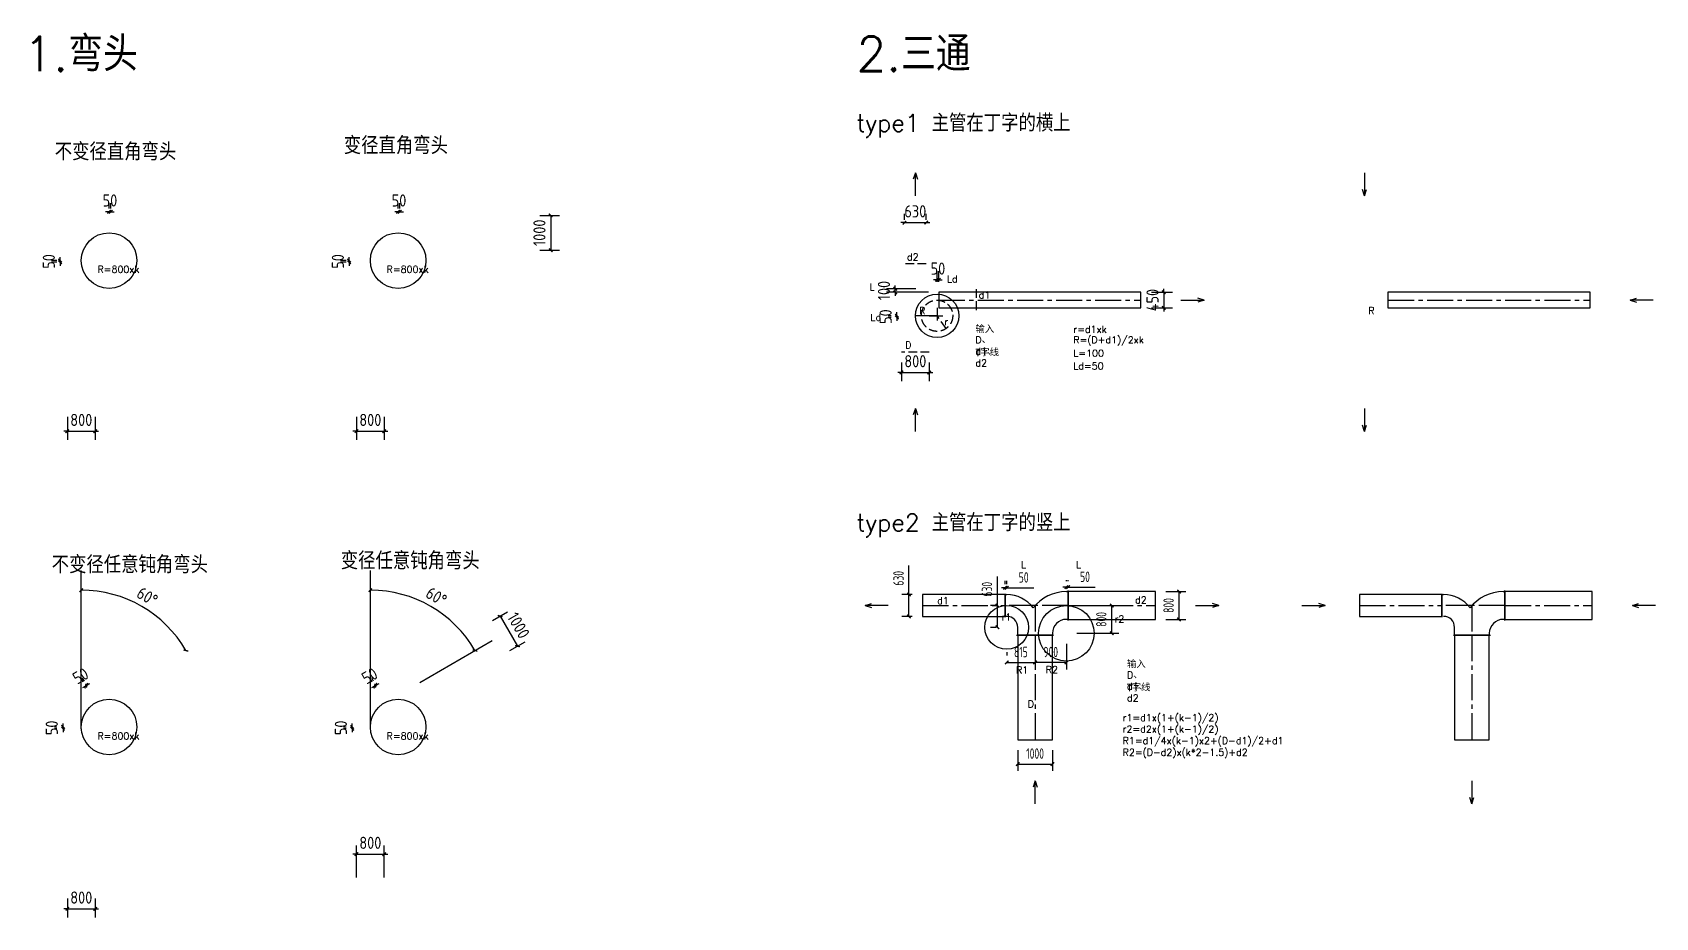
# Model space of a CAD drawing. Extents: x -51468 to 183161, y -105151 to 82504.
# Drawn here: x -51468 to -4768, y -105151 to -79672 of the extents above; entities that cross this region are included whole.
import ezdxf

# ---------------------------------------------------------------- set-up
doc = ezdxf.new("R2010")
doc.units = 0
doc.header["$LTSCALE"] = 1000
doc.header["$MEASUREMENT"] = 0
doc.linetypes.add('CENTER2', pattern=[1.125, 0.75, -0.125, 0.125, -0.125])
doc.linetypes.add('DASH', pattern=[0.35, 0.25, -0.1])
doc.layers.get('0').update_dxf_attribs({"linetype": 'CONTINUOUS'})
doc.layers.get('Defpoints').update_dxf_attribs({"linetype": 'CONTINUOUS'})
for name, color, linetype in [('DUCT-加压送风中心线', 5, 'CENTER2'), ('DUCT-加压送风法兰', 2, 'CONTINUOUS'), ('DUCT-加压送风管', 1, 'CONTINUOUS'), ('DUCT-加压送风管端线', 2, 'CONTINUOUS')]:
    doc.layers.add(name, color=color, linetype=linetype)
doc.styles.add('_DUCT_DIM', font='simplex.shx', dxfattribs={"width": 0.8, "bigfont": 'hztxt.shx'})
doc.styles.get("Standard").update_dxf_attribs({"font": 'GBENOR', "bigfont": 'GBCBIG'})
doc.styles.add('TH-STYLE3', font='tssdeng.shx', dxfattribs={"width": 0.7, "bigfont": 'tssdchn.shx'})
doc.dimstyles.get("Standard").update_dxf_attribs({"dimscale": 100, "dimtxt": 3.5, "dimasz": 1, "dimexe": 2.5, "dimexo": 3, "dimgap": 1.5, "dimtad": 1, "dimdec": 0, "dimzin": 0, "dimdsep": 46, "dimtxsty": 'Standard', "dimblk": 'ARCHTICK', "dimcen": 0.09, "dimadec": 0, "dimazin": 0, "dimtfac": 1, "dimtdec": 0, "dimtix": 1, "dimtmove": 2, "dimatfit": 3, "dimfxl": 1, "dimtolj": 1, "dimtzin": 0, "dimarcsym": 0})
doc.dimstyles.new('TH-DIM100', dxfattribs={"dimscale": 100, "dimtxt": 3, "dimasz": 1, "dimexe": 2, "dimexo": 3, "dimgap": 1.5, "dimtad": 1, "dimdec": 3, "dimdsep": 46, "dimtxsty": 'TH-STYLE3', "dimblk": 'ARCHTICK', "dimcen": 0, "dimclrd": 256, "dimclre": 256, "dimclrt": 256, "dimazin": 2, "dimtfac": 1, "dimtdec": 3, "dimtofl": 0, "dimtmove": 0, "dimatfit": 3, "dimfxl": 0.18, "dimtolj": 1, "dimtzin": 0, "dimlwd": -1, "dimlwe": -1, "dimarcsym": 0})

msp = doc.modelspace()

# ---------------------------------------------------------------- texts
at = {"attachment_point": 1, "style": '_DUCT_DIM'}
for s, width, insert, char_height in [('{\\W1;1.弯头}', 5857.84578, (-51724.7369, -79790.668), 1000), ('{\\W1;2.三通}', 5857.84578, (-27760.6789, -79790.668), 1000), ('{\\W1;type1 主管在丁字的横上}', 5857.84578, (-27760.6789, -82028.5065), 500), ('{\\W1;变径直角弯头}', 5857.84578, (-42510.7273, -82676.0908), 500), ('{\\W1;不变径直角弯头}', 5857.84578, (-50828.0704, -82855.4705), 500), ('{\\W1;d2}', 200, (-26306.9386, -86036.1462), 200), ('{\\W1;R=800xk}', 200, (-49595.7343, -86395.271), 200), ('{\\W1;R=800xk}', 200, (-41278.3912, -86395.271), 200), ('{\\W1;Ld}', 200, (-25154.6076, -86669.6791), 200), ('{\\W1;L}', 200, (-27382.784, -86898.3781), 200), ('{\\W1;d1}', 200, (-24241.1241, -87133.9684), 200), ('{\\W1;Ld}', 200, (-27356.5374, -87777.2569), 200), ('{\\W1;R}', 200, (-25955.3951, -87582.4332), 200), ('{\\W1;R}', 200, (-13033.0034, -87582.4332), 200), ('{\\W1;r}', 200, (-25233.1217, -87896.6505), 200), ('{\\W1;输入}', 920.491139, (-24335.3783, -88120.2818), 200), ('{\\W1;r=d1xk}', 200, (-21520.6961, -88120.2818), 200), ('{\\W1;D}', 200, (-26355.9431, -88570.3123), 200), ('{\\W1;D、d1、d2}', 805.13539, (-24335.3783, -88420.6562), 200), ('{\\W1;R=(D+d1)/2xk}', 200, (-21520.6961, -88420.6562), 200), ('{\\W1;T字线}', 805.13539, (-24335.3783, -88789.8109), 200), ('{\\W1;L=100}', 200, (-21520.6961, -88804.7107), 200), ('{\\W1;Ld=50}', 200, (-21520.6961, -89174.9341), 200), ('{\\W1;type2 主管在丁字的竖上}', 5857.84578, (-27760.6789, -93530.8086), 500), ('{\\W1;不变径任意钝角弯头}', 5857.84578, (-50915.3738, -94740.9151), 500), ('{\\W1;变径任意钝角弯头}', 5857.84578, (-42598.0306, -94628.8996), 500), ('{\\W1;L}', 200, (-23023.0719, -94894.9394), 200), ('{\\W1;L}', 200, (-21440.1427, -94894.9394), 200), ('{\\W1;d1}', 200, (-25437.7491, -95928.4766), 200), ('{\\W1;d2}', 200, (-19741.4565, -95907.3739), 200), ('{\\W1;r1}', 200, (-23586.5886, -96397.3612), 200), ('{\\W1;r2}', 200, (-20334.8578, -96459.5515), 200), ('{\\W1;R1}', 200, (-23169.1992, -97922.1327), 200), ('{\\W1;R2}', 364.909236, (-22311.9054, -97917.1217), 200), ('{\\W1;输入}', 920.491139, (-19976.1582, -97764.9386), 200), ('{\\W1;D、d1、d2}', 805.13539, (-19976.1582, -98065.313), 200), ('{\\W1;T字线}', 805.13539, (-19976.1582, -98434.4678), 200), ('{\\W1;D}', 200, (-22829.9702, -98906.546), 200), ('{\\W1;r1=d1x(1+(k-1)/2)\\Pr2=d2x(1+(k-1)/2)\\PR1=d1/4x(k-1)x2+(D-d1)/2+d1\\PR2=(D-d2)x(k*2-1.5)+d2}', 6114.242116, (-20101.2853, -99294.1722), 200), ('{\\W1;R=800xk}', 200, (-49595.7343, -99821.9526), 200), ('{\\W1;R=800xk}', 200, (-41278.3912, -99821.9526), 200)]:
    msp.add_mtext_dynamic_manual_height_columns(s, width=width, gutter_width=1, heights=[0], dxfattribs=dict(at, insert=insert, char_height=char_height))

# ---------------------------------------------------------------- blocks, each defined once
blk = doc.blocks.new('_ArchTick')
at = {"color": 0, "linetype": 'ByBlock', "const_width": 0.4}
blk.add_lwpolyline([(-0.5, -0.5), (0.5, 0.5)], dxfattribs=at)
blk = doc.blocks.new('*D18')
at = {"color": 0, "lineweight": -2, "transparency": 16777216}
for p, q in [((-50763, -86239), (-50922, -86239)), ((-50763, -86289), (-50922, -86289)), ((-50672, -86239), (-50672, -86139)), ((-50672, -86289), (-50672, -86239)), ((-50672, -86289), (-50672, -86389))]:
    blk.add_line(p, q, dxfattribs=at)
at = {"layer": 'Defpoints', "color": 0, "transparency": 16777216}
for p in [(-50672, -86239), (-50463, -86239, 3000), (-50463, -86289, 3000)]:
    blk.add_point(p, dxfattribs=at)
at = {"color": 0, "lineweight": -2, "transparency": 16777216, "xscale": 100, "yscale": 100, "zscale": 100}
for p, rotation in [((-50672, -86239), 270), ((-50672, -86289), 90)]:
    blk.add_blockref('_ArchTick', p, dxfattribs=dict(at, rotation=rotation))
at = {"color": 0, "transparency": 16777216, "insert": (-50997, -86264), "char_height": 350, "attachment_point": 5, "rotation": 90}
blk.add_mtext('\\A1;50', dxfattribs=at)
blk = doc.blocks.new('*D19')
at = {"color": 0, "lineweight": -2, "transparency": 16777216}
for p, q in [((-49263, -84834), (-49363, -84834)), ((-49263, -84739), (-49263, -84584)), ((-49263, -84834), (-49213, -84834)), ((-49213, -84739), (-49213, -84584)), ((-49213, -84834), (-49113, -84834))]:
    blk.add_line(p, q, dxfattribs=at)
at = {"layer": 'Defpoints', "color": 0, "transparency": 16777216}
for p in [(-49213, -84834), (-49263, -85039, 3000), (-49213, -85039, 3000)]:
    blk.add_point(p, dxfattribs=at)
at = {"color": 0, "lineweight": -2, "transparency": 16777216, "xscale": 100, "yscale": 100, "zscale": 100}
blk.add_blockref('_ArchTick', (-49263, -84834), dxfattribs=at)
at = {"color": 0, "lineweight": -2, "transparency": 16777216, "xscale": 100, "yscale": 100, "zscale": 100, "rotation": 180}
blk.add_blockref('_ArchTick', (-49213, -84834), dxfattribs=at)
at = {"color": 0, "transparency": 16777216, "insert": (-49238, -84509), "char_height": 350, "attachment_point": 5}
blk.add_mtext('\\A1;50', dxfattribs=at)
blk = doc.blocks.new('*D20')
at = {"color": 0, "lineweight": -2, "transparency": 16777216}
for p, q in [((-50463, -90738), (-50463, -91402)), ((-49663, -90738), (-49663, -91402)), ((-50463, -91152), (-50563, -91152)), ((-50463, -91152), (-49663, -91152)), ((-49663, -91152), (-49563, -91152))]:
    blk.add_line(p, q, dxfattribs=at)
at = {"layer": 'Defpoints', "color": 0, "transparency": 16777216}
for p in [(-50463, -90438, 3000), (-49663, -90438, 3000), (-49663, -91152)]:
    blk.add_point(p, dxfattribs=at)
at = {"color": 0, "lineweight": -2, "transparency": 16777216, "xscale": 100, "yscale": 100, "zscale": 100}
blk.add_blockref('_ArchTick', (-50463, -91152), dxfattribs=at)
at = {"color": 0, "lineweight": -2, "transparency": 16777216, "xscale": 100, "yscale": 100, "zscale": 100, "rotation": 180}
blk.add_blockref('_ArchTick', (-49663, -91152), dxfattribs=at)
at = {"color": 0, "transparency": 16777216, "insert": (-50063, -90827), "char_height": 350, "attachment_point": 5}
blk.add_mtext('\\A1;800', dxfattribs=at)
blk = doc.blocks.new('*D21')
at = {"color": 0, "lineweight": -2, "transparency": 16777216}
blk.add_arc((-50063, -99204), 3477, 30, 90, dxfattribs=at)
at = {"layer": 'Defpoints', "color": 0, "transparency": 16777216}
for p in [(-50063, -93913, 3000), (-47828, -96540), (-45700, -96685, 3000), (-49620, -98948, 3000), (-50063, -99716, 3000)]:
    blk.add_point(p, dxfattribs=at)
at = {"color": 0, "lineweight": -2, "transparency": 16777216, "xscale": 100, "yscale": 100, "zscale": 100}
for p, rotation in [((-50063, -95727), 180), ((-47052, -97465), 299.9999999999998)]:
    blk.add_blockref('_ArchTick', p, dxfattribs=dict(at, rotation=rotation))
at = {"color": 0, "transparency": 16777216, "insert": (-48162, -95911), "char_height": 350, "attachment_point": 5, "rotation": 330}
blk.add_mtext('\\A1;60°', dxfattribs=at)
blk = doc.blocks.new('*D22')
at = {"color": 0, "lineweight": -2, "transparency": 16777216}
for p, q in [((-50013, -98367), (-50068, -98273)), ((-49943, -98489), (-50030, -98539)), ((-49970, -98342), (-50024, -98247)), ((-49943, -98489), (-49899, -98464)), ((-49899, -98464), (-49813, -98414))]:
    blk.add_line(p, q, dxfattribs=at)
at = {"layer": 'Defpoints', "color": 0, "transparency": 16777216}
for p in [(-49899, -98464), (-49863, -98627, 3000), (-49820, -98602, 3000)]:
    blk.add_point(p, dxfattribs=at)
at = {"color": 0, "lineweight": -2, "transparency": 16777216, "xscale": 100, "yscale": 100, "zscale": 100}
for p, rotation in [((-49943, -98489), 30.00000000004378), ((-49899, -98464), 210.0000000000438)]:
    blk.add_blockref('_ArchTick', p, dxfattribs=dict(at, rotation=rotation))
at = {"color": 0, "transparency": 16777216, "insert": (-50084, -98195), "char_height": 350, "attachment_point": 5, "rotation": 30}
blk.add_mtext('\\A1;50', dxfattribs=at)
blk = doc.blocks.new('*D23')
at = {"color": 0, "lineweight": -2, "transparency": 16777216}
for p, q in [((-50763, -99666), (-50837, -99666)), ((-50763, -99716), (-50837, -99716)), ((-50587, -99666), (-50587, -99566)), ((-50587, -99716), (-50587, -99666)), ((-50587, -99716), (-50587, -99816))]:
    blk.add_line(p, q, dxfattribs=at)
at = {"layer": 'Defpoints', "color": 0, "transparency": 16777216}
for p in [(-50587, -99666), (-50463, -99666, 3000), (-50463, -99716, 3000)]:
    blk.add_point(p, dxfattribs=at)
at = {"color": 0, "lineweight": -2, "transparency": 16777216, "xscale": 100, "yscale": 100, "zscale": 100}
for p, rotation in [((-50587, -99666), 270), ((-50587, -99716), 90)]:
    blk.add_blockref('_ArchTick', p, dxfattribs=dict(at, rotation=rotation))
at = {"color": 0, "transparency": 16777216, "insert": (-50912, -99691), "char_height": 350, "attachment_point": 5, "rotation": 90}
blk.add_mtext('\\A1;50', dxfattribs=at)
blk = doc.blocks.new('*D24')
at = {"color": 0, "lineweight": -2, "transparency": 16777216}
for p, q in [((-42446, -86239), (-42605, -86239)), ((-42446, -86289), (-42605, -86289)), ((-42355, -86239), (-42355, -86139)), ((-42355, -86289), (-42355, -86239)), ((-42355, -86289), (-42355, -86389))]:
    blk.add_line(p, q, dxfattribs=at)
at = {"layer": 'Defpoints', "color": 0, "transparency": 16777216}
for p in [(-42355, -86239), (-42146, -86239, 3000), (-42146, -86289, 3000)]:
    blk.add_point(p, dxfattribs=at)
at = {"color": 0, "lineweight": -2, "transparency": 16777216, "xscale": 100, "yscale": 100, "zscale": 100}
for p, rotation in [((-42355, -86239), 270), ((-42355, -86289), 90)]:
    blk.add_blockref('_ArchTick', p, dxfattribs=dict(at, rotation=rotation))
at = {"color": 0, "transparency": 16777216, "insert": (-42680, -86264), "char_height": 350, "attachment_point": 5, "rotation": 90}
blk.add_mtext('\\A1;50', dxfattribs=at)
blk = doc.blocks.new('*D25')
at = {"color": 0, "lineweight": -2, "transparency": 16777216}
for p, q in [((-40946, -84834), (-41046, -84834)), ((-40946, -84739), (-40946, -84584)), ((-40946, -84834), (-40896, -84834)), ((-40896, -84739), (-40896, -84584)), ((-40896, -84834), (-40796, -84834))]:
    blk.add_line(p, q, dxfattribs=at)
at = {"layer": 'Defpoints', "color": 0, "transparency": 16777216}
for p in [(-40896, -84834), (-40946, -85039, 3000), (-40896, -85039, 3000)]:
    blk.add_point(p, dxfattribs=at)
at = {"color": 0, "lineweight": -2, "transparency": 16777216, "xscale": 100, "yscale": 100, "zscale": 100}
blk.add_blockref('_ArchTick', (-40946, -84834), dxfattribs=at)
at = {"color": 0, "lineweight": -2, "transparency": 16777216, "xscale": 100, "yscale": 100, "zscale": 100, "rotation": 180}
blk.add_blockref('_ArchTick', (-40896, -84834), dxfattribs=at)
at = {"color": 0, "transparency": 16777216, "insert": (-40921, -84509), "char_height": 350, "attachment_point": 5}
blk.add_mtext('\\A1;50', dxfattribs=at)
blk = doc.blocks.new('*D26')
at = {"color": 0, "lineweight": -2, "transparency": 16777216}
for p, q in [((-42146, -90738), (-42146, -91402)), ((-41346, -90738), (-41346, -91402)), ((-42146, -91152), (-42246, -91152)), ((-42146, -91152), (-41346, -91152)), ((-41346, -91152), (-41246, -91152))]:
    blk.add_line(p, q, dxfattribs=at)
at = {"layer": 'Defpoints', "color": 0, "transparency": 16777216}
for p in [(-42146, -90438, 3000), (-41346, -90438, 3000), (-41346, -91152)]:
    blk.add_point(p, dxfattribs=at)
at = {"color": 0, "lineweight": -2, "transparency": 16777216, "xscale": 100, "yscale": 100, "zscale": 100}
blk.add_blockref('_ArchTick', (-42146, -91152), dxfattribs=at)
at = {"color": 0, "lineweight": -2, "transparency": 16777216, "xscale": 100, "yscale": 100, "zscale": 100, "rotation": 180}
blk.add_blockref('_ArchTick', (-41346, -91152), dxfattribs=at)
at = {"color": 0, "transparency": 16777216, "insert": (-41746, -90827), "char_height": 350, "attachment_point": 5}
blk.add_mtext('\\A1;800', dxfattribs=at)
blk = doc.blocks.new('*D27')
at = {"color": 0, "lineweight": -2, "transparency": 16777216}
for p, q in [((-36865, -84939), (-36306, -84939)), ((-36556, -84939), (-36556, -85939)), ((-36865, -85939), (-36306, -85939))]:
    blk.add_line(p, q, dxfattribs=at)
at = {"layer": 'Defpoints', "color": 0, "transparency": 16777216}
for p in [(-37165, -84939, 3000), (-37165, -85939, 3000), (-36556, -85939)]:
    blk.add_point(p, dxfattribs=at)
at = {"color": 0, "lineweight": -2, "transparency": 16777216, "xscale": 100, "yscale": 100, "zscale": 100}
for p, rotation in [((-36556, -84939), 90), ((-36556, -85939), 270)]:
    blk.add_blockref('_ArchTick', p, dxfattribs=dict(at, rotation=rotation))
at = {"color": 0, "transparency": 16777216, "insert": (-36881, -85439), "char_height": 350, "attachment_point": 5, "rotation": 90}
blk.add_mtext('\\A1;1000', dxfattribs=at)
blk = doc.blocks.new('*D28')
at = {"color": 0, "lineweight": -2, "transparency": 16777216}
blk.add_arc((-41746, -99204), 3477, 30, 90, dxfattribs=at)
at = {"layer": 'Defpoints', "color": 0, "transparency": 16777216}
for p in [(-41746, -93913, 3000), (-39511, -96540), (-37382, -96685, 3000), (-41303, -98948, 3000), (-41746, -99716, 3000)]:
    blk.add_point(p, dxfattribs=at)
at = {"color": 0, "lineweight": -2, "transparency": 16777216, "xscale": 100, "yscale": 100, "zscale": 100}
for p, rotation in [((-41746, -95727), 180), ((-38735, -97465), 299.9999999999999)]:
    blk.add_blockref('_ArchTick', p, dxfattribs=dict(at, rotation=rotation))
at = {"color": 0, "transparency": 16777216, "insert": (-39845, -95911), "char_height": 350, "attachment_point": 5, "rotation": 330}
blk.add_mtext('\\A1;60°', dxfattribs=at)
blk = doc.blocks.new('*D29')
at = {"color": 0, "lineweight": -2, "transparency": 16777216}
for p, q in [((-41696, -98367), (-41751, -98273)), ((-41626, -98489), (-41712, -98539)), ((-41653, -98342), (-41707, -98247)), ((-41626, -98489), (-41582, -98464)), ((-41582, -98464), (-41496, -98414))]:
    blk.add_line(p, q, dxfattribs=at)
at = {"layer": 'Defpoints', "color": 0, "transparency": 16777216}
for p in [(-41582, -98464), (-41546, -98627, 3000), (-41503, -98602, 3000)]:
    blk.add_point(p, dxfattribs=at)
at = {"color": 0, "lineweight": -2, "transparency": 16777216, "xscale": 100, "yscale": 100, "zscale": 100}
for p, rotation in [((-41626, -98489), 30.000000000015), ((-41582, -98464), 210.000000000015)]:
    blk.add_blockref('_ArchTick', p, dxfattribs=dict(at, rotation=rotation))
at = {"color": 0, "transparency": 16777216, "insert": (-41766, -98195), "char_height": 350, "attachment_point": 5, "rotation": 30}
blk.add_mtext('\\A1;50', dxfattribs=at)
blk = doc.blocks.new('*D30')
at = {"color": 0, "lineweight": -2, "transparency": 16777216}
for p, q in [((-42446, -99666), (-42519, -99666)), ((-42446, -99716), (-42519, -99716)), ((-42269, -99666), (-42269, -99566)), ((-42269, -99716), (-42269, -99666)), ((-42269, -99716), (-42269, -99816))]:
    blk.add_line(p, q, dxfattribs=at)
at = {"layer": 'Defpoints', "color": 0, "transparency": 16777216}
for p in [(-42269, -99666), (-42146, -99666, 3000), (-42146, -99716, 3000)]:
    blk.add_point(p, dxfattribs=at)
at = {"color": 0, "lineweight": -2, "transparency": 16777216, "xscale": 100, "yscale": 100, "zscale": 100}
for p, rotation in [((-42269, -99666), 270), ((-42269, -99716), 90)]:
    blk.add_blockref('_ArchTick', p, dxfattribs=dict(at, rotation=rotation))
at = {"color": 0, "transparency": 16777216, "insert": (-42594, -99691), "char_height": 350, "attachment_point": 5, "rotation": 90}
blk.add_mtext('\\A1;50', dxfattribs=at)
blk = doc.blocks.new('*D31')
at = {"color": 0, "lineweight": -2, "transparency": 16777216}
for p, q in [((-42146, -103998), (-42146, -103075)), ((-41346, -103998), (-41346, -103075)), ((-42146, -103325), (-42246, -103325)), ((-42146, -103325), (-41346, -103325)), ((-41346, -103325), (-41246, -103325))]:
    blk.add_line(p, q, dxfattribs=at)
at = {"layer": 'Defpoints', "color": 0, "transparency": 16777216}
for p in [(-41346, -103325), (-42146, -104298, 3000), (-41346, -104298, 3000)]:
    blk.add_point(p, dxfattribs=at)
at = {"color": 0, "lineweight": -2, "transparency": 16777216, "xscale": 100, "yscale": 100, "zscale": 100}
blk.add_blockref('_ArchTick', (-42146, -103325), dxfattribs=at)
at = {"color": 0, "lineweight": -2, "transparency": 16777216, "xscale": 100, "yscale": 100, "zscale": 100, "rotation": 180}
blk.add_blockref('_ArchTick', (-41346, -103325), dxfattribs=at)
at = {"color": 0, "transparency": 16777216, "insert": (-41746, -103000), "char_height": 350, "attachment_point": 5}
blk.add_mtext('\\A1;800', dxfattribs=at)
blk = doc.blocks.new('*D32')
at = {"color": 0, "lineweight": -2, "transparency": 16777216}
for p, q in [((-38231, -96598), (-37796, -96347)), ((-38012, -96472), (-37512, -97338)), ((-37731, -97464), (-37296, -97213))]:
    blk.add_line(p, q, dxfattribs=at)
at = {"layer": 'Defpoints', "color": 0, "transparency": 16777216}
for p in [(-38490, -96748, 3000), (-37512, -97338), (-37990, -97614, 3000)]:
    blk.add_point(p, dxfattribs=at)
at = {"color": 0, "lineweight": -2, "transparency": 16777216, "xscale": 100, "yscale": 100, "zscale": 100}
for p, rotation in [((-38012, -96472), 119.9999999999999), ((-37512, -97338), 299.9999999999998)]:
    blk.add_blockref('_ArchTick', p, dxfattribs=dict(at, rotation=rotation))
at = {"color": 0, "transparency": 16777216, "insert": (-37481, -96742), "char_height": 350, "attachment_point": 5, "rotation": 300}
blk.add_mtext('\\A1;1000', dxfattribs=at)
blk = doc.blocks.new('*D33')
at = {"color": 0, "lineweight": -2, "transparency": 16777216}
for p, q in [((-50463, -104598), (-50463, -105151)), ((-49663, -104598), (-49663, -105151)), ((-50463, -104901), (-50563, -104901)), ((-50463, -104901), (-49663, -104901)), ((-49663, -104901), (-49563, -104901))]:
    blk.add_line(p, q, dxfattribs=at)
at = {"layer": 'Defpoints', "color": 0, "transparency": 16777216}
for p in [(-50463, -104298, 3000), (-49663, -104298, 3000), (-49663, -104901)]:
    blk.add_point(p, dxfattribs=at)
at = {"color": 0, "lineweight": -2, "transparency": 16777216, "xscale": 100, "yscale": 100, "zscale": 100}
blk.add_blockref('_ArchTick', (-50463, -104901), dxfattribs=at)
at = {"color": 0, "lineweight": -2, "transparency": 16777216, "xscale": 100, "yscale": 100, "zscale": 100, "rotation": 180}
blk.add_blockref('_ArchTick', (-49663, -104901), dxfattribs=at)
at = {"color": 0, "transparency": 16777216, "insert": (-50063, -104576), "char_height": 350, "attachment_point": 5}
blk.add_mtext('\\A1;800', dxfattribs=at)
blk = doc.blocks.new('*D8')
at = {"color": 0, "lineweight": -2, "transparency": 16777216}
for p, q in [((-26595, -87827), (-26595, -87727)), ((-26765, -87827), (-26845, -87827)), ((-26765, -87878), (-26845, -87878)), ((-26595, -87878), (-26595, -87827)), ((-26595, -87878), (-26595, -87978))]:
    blk.add_line(p, q, dxfattribs=at)
at = {"layer": 'Defpoints', "color": 0, "transparency": 16777216}
for p in [(-26595, -87827), (-26465, -87827, 3000), (-26465, -87878, 3000)]:
    blk.add_point(p, dxfattribs=at)
at = {"color": 0, "lineweight": -2, "transparency": 16777216, "xscale": 100, "yscale": 100, "zscale": 100}
for p, rotation in [((-26595, -87827), 270), ((-26595, -87878), 90)]:
    blk.add_blockref('_ArchTick', p, dxfattribs=dict(at, rotation=rotation))
at = {"color": 0, "transparency": 16777216, "insert": (-26920, -87853), "char_height": 350, "attachment_point": 5, "rotation": 90}
blk.add_mtext('\\A1;50', dxfattribs=at)
blk = doc.blocks.new('*D9')
at = {"color": 0, "lineweight": -2, "transparency": 16777216}
for p, q in [((-26380, -85069), (-26380, -84897)), ((-25750, -85069), (-25750, -84897)), ((-26380, -85147), (-26480, -85147)), ((-26380, -85147), (-25750, -85147)), ((-25750, -85147), (-25650, -85147))]:
    blk.add_line(p, q, dxfattribs=at)
at = {"layer": 'Defpoints', "color": 0, "transparency": 16777216}
for p in [(-26380, -85369, 3000), (-25750, -85147), (-25750, -85369, 3000)]:
    blk.add_point(p, dxfattribs=at)
at = {"color": 0, "lineweight": -2, "transparency": 16777216, "xscale": 100, "yscale": 100, "zscale": 100}
blk.add_blockref('_ArchTick', (-26380, -85147), dxfattribs=at)
at = {"color": 0, "lineweight": -2, "transparency": 16777216, "xscale": 100, "yscale": 100, "zscale": 100, "rotation": 180}
blk.add_blockref('_ArchTick', (-25750, -85147), dxfattribs=at)
at = {"color": 0, "transparency": 16777216, "insert": (-26065, -84822), "char_height": 350, "attachment_point": 5}
blk.add_mtext('\\A1;630', dxfattribs=at)
blk = doc.blocks.new('*D10')
at = {"color": 0, "lineweight": -2, "transparency": 16777216}
for p, q in [((-19275, -87152), (-18665, -87152)), ((-18915, -87152), (-18915, -87052)), ((-18915, -87152), (-18915, -87602)), ((-19275, -87602), (-18665, -87602)), ((-18915, -87602), (-18915, -87702))]:
    blk.add_line(p, q, dxfattribs=at)
at = {"layer": 'Defpoints', "color": 0, "transparency": 16777216}
for p in [(-19575, -87152, 3000), (-19575, -87602, 3000), (-18915, -87602)]:
    blk.add_point(p, dxfattribs=at)
at = {"color": 0, "lineweight": -2, "transparency": 16777216, "xscale": 100, "yscale": 100, "zscale": 100}
for p, rotation in [((-18915, -87152), 270), ((-18915, -87602), 90)]:
    blk.add_blockref('_ArchTick', p, dxfattribs=dict(at, rotation=rotation))
at = {"color": 0, "transparency": 16777216, "insert": (-19240, -87377), "char_height": 350, "attachment_point": 5, "rotation": 90}
blk.add_mtext('\\A1;450', dxfattribs=at)
blk = doc.blocks.new('*D11')
at = {"color": 0, "lineweight": -2, "transparency": 16777216}
for p, q in [((-26465, -89171), (-26465, -89712)), ((-25665, -89171), (-25665, -89712)), ((-26465, -89462), (-26565, -89462)), ((-26465, -89462), (-25665, -89462)), ((-25665, -89462), (-25565, -89462))]:
    blk.add_line(p, q, dxfattribs=at)
at = {"layer": 'Defpoints', "color": 0, "transparency": 16777216}
for p in [(-26465, -88871, 3000), (-25665, -88871, 3000), (-25665, -89462)]:
    blk.add_point(p, dxfattribs=at)
at = {"color": 0, "lineweight": -2, "transparency": 16777216, "xscale": 100, "yscale": 100, "zscale": 100}
blk.add_blockref('_ArchTick', (-26465, -89462), dxfattribs=at)
at = {"color": 0, "lineweight": -2, "transparency": 16777216, "xscale": 100, "yscale": 100, "zscale": 100, "rotation": 180}
blk.add_blockref('_ArchTick', (-25665, -89462), dxfattribs=at)
at = {"color": 0, "transparency": 16777216, "insert": (-26065, -89137), "char_height": 350, "attachment_point": 5}
blk.add_mtext('\\A1;800', dxfattribs=at)
blk = doc.blocks.new('*D12')
at = {"color": 0, "lineweight": -2, "transparency": 16777216}
for p, q in [((-26050, -87052), (-26893, -87052)), ((-25690, -87152), (-26893, -87152)), ((-26643, -87052), (-26643, -86952)), ((-26643, -87152), (-26643, -87052)), ((-26643, -87152), (-26643, -87252))]:
    blk.add_line(p, q, dxfattribs=at)
at = {"layer": 'Defpoints', "color": 0, "transparency": 16777216}
for p in [(-26643, -87052), (-25750, -87052, 3000), (-25390, -87152, 3000)]:
    blk.add_point(p, dxfattribs=at)
at = {"color": 0, "lineweight": -2, "transparency": 16777216, "xscale": 100, "yscale": 100, "zscale": 100}
for p, rotation in [((-26643, -87052), 270), ((-26643, -87152), 90)]:
    blk.add_blockref('_ArchTick', p, dxfattribs=dict(at, rotation=rotation))
at = {"color": 0, "transparency": 16777216, "insert": (-26968, -87102), "char_height": 350, "attachment_point": 5, "rotation": 90}
blk.add_mtext('\\A1;100', dxfattribs=at)
blk = doc.blocks.new('*D13')
at = {"color": 0, "lineweight": -2, "transparency": 16777216}
for p, q in [((-25440, -86794), (-25540, -86794)), ((-25440, -86852), (-25440, -86544)), ((-25440, -86794), (-25390, -86794)), ((-25390, -86852), (-25390, -86544)), ((-25390, -86794), (-25290, -86794))]:
    blk.add_line(p, q, dxfattribs=at)
at = {"layer": 'Defpoints', "color": 0, "transparency": 16777216}
for p in [(-25390, -86794), (-25440, -87152, 3000), (-25390, -87152, 3000)]:
    blk.add_point(p, dxfattribs=at)
at = {"color": 0, "lineweight": -2, "transparency": 16777216, "xscale": 100, "yscale": 100, "zscale": 100}
blk.add_blockref('_ArchTick', (-25440, -86794), dxfattribs=at)
at = {"color": 0, "lineweight": -2, "transparency": 16777216, "xscale": 100, "yscale": 100, "zscale": 100, "rotation": 180}
blk.add_blockref('_ArchTick', (-25390, -86794), dxfattribs=at)
at = {"color": 0, "transparency": 16777216, "insert": (-25415, -86469), "char_height": 350, "attachment_point": 5}
blk.add_mtext('\\A1;50', dxfattribs=at)
blk = doc.blocks.new('*D119')
at = {"transparency": 16777216}
for p, q in [((-18858, -95768), (-18278, -95768)), ((-18478, -96568), (-18478, -95768)), ((-18858, -96568), (-18278, -96568))]:
    blk.add_line(p, q, dxfattribs=at)
at = {"layer": 'Defpoints', "color": 0, "transparency": 16777216}
for p in [(-19158, -95768), (-18478, -95768), (-19158, -96568)]:
    blk.add_point(p, dxfattribs=at)
at = {"transparency": 16777216, "xscale": 100, "yscale": 100, "zscale": 100}
for p, rotation in [((-18478, -95768), 90), ((-18478, -96568), 270)]:
    blk.add_blockref('_ArchTick', p, dxfattribs=dict(at, rotation=rotation))
at = {"transparency": 16777216, "insert": (-18778, -96168), "char_height": 300, "attachment_point": 5, "rotation": 90, "style": 'TH-STYLE3'}
blk.add_mtext('\\A1;800', dxfattribs=at)
blk = doc.blocks.new('*D120')
at = {"transparency": 16777216}
for p, q in [((-26249, -95853), (-26249, -95017)), ((-26158, -95853), (-26449, -95853)), ((-26249, -96483), (-26249, -95853)), ((-26158, -96483), (-26449, -96483))]:
    blk.add_line(p, q, dxfattribs=at)
at = {"layer": 'Defpoints', "color": 0, "transparency": 16777216}
for p in [(-26249, -95853), (-25858, -95853), (-25858, -96483)]:
    blk.add_point(p, dxfattribs=at)
at = {"transparency": 16777216, "xscale": 100, "yscale": 100, "zscale": 100}
for p, rotation in [((-26249, -95853), 90), ((-26249, -96483), 270)]:
    blk.add_blockref('_ArchTick', p, dxfattribs=dict(at, rotation=rotation))
at = {"transparency": 16777216, "insert": (-26549, -95385), "char_height": 300, "attachment_point": 5, "rotation": 90, "style": 'TH-STYLE3'}
blk.add_mtext('\\A1;630', dxfattribs=at)
blk = doc.blocks.new('*D121')
at = {"transparency": 16777216}
for p, q in [((-23120, -100331), (-23120, -100931)), ((-22120, -100331), (-22120, -100931)), ((-23120, -100731), (-22120, -100731))]:
    blk.add_line(p, q, dxfattribs=at)
at = {"layer": 'Defpoints', "color": 0, "transparency": 16777216}
for p in [(-23120, -100031), (-22120, -100031), (-22120, -100731)]:
    blk.add_point(p, dxfattribs=at)
at = {"transparency": 16777216, "xscale": 100, "yscale": 100, "zscale": 100, "rotation": 180}
blk.add_blockref('_ArchTick', (-23120, -100731), dxfattribs=at)
at = {"transparency": 16777216, "xscale": 100, "yscale": 100, "zscale": 100}
blk.add_blockref('_ArchTick', (-22120, -100731), dxfattribs=at)
at = {"transparency": 16777216, "insert": (-22620, -100431), "char_height": 300, "attachment_point": 5, "style": 'TH-STYLE3'}
blk.add_mtext('\\A1;1000', dxfattribs=at)
blk = doc.blocks.new('*D122')
at = {"transparency": 16777216}
for p, q in [((-22620, -97268), (-22620, -98007)), ((-21720, -97268), (-21720, -98007)), ((-21720, -97807), (-22620, -97807))]:
    blk.add_line(p, q, dxfattribs=at)
at = {"layer": 'Defpoints', "color": 0, "transparency": 16777216}
for p in [(-22620, -96968), (-21720, -96968), (-22620, -97807)]:
    blk.add_point(p, dxfattribs=at)
at = {"transparency": 16777216, "xscale": 100, "yscale": 100, "zscale": 100, "rotation": 180}
blk.add_blockref('_ArchTick', (-22620, -97807), dxfattribs=at)
at = {"transparency": 16777216, "xscale": 100, "yscale": 100, "zscale": 100}
blk.add_blockref('_ArchTick', (-21720, -97807), dxfattribs=at)
at = {"transparency": 16777216, "insert": (-22170, -97507), "char_height": 300, "attachment_point": 5, "style": 'TH-STYLE3'}
blk.add_mtext('\\A1;900', dxfattribs=at)
blk = doc.blocks.new('*D123')
at = {"transparency": 16777216}
for p, q in [((-22620, -97098), (-22620, -98007)), ((-23435, -97507), (-23435, -97607)), ((-23435, -97807), (-22620, -97807))]:
    blk.add_line(p, q, dxfattribs=at)
at = {"layer": 'Defpoints', "color": 0, "transparency": 16777216}
for p in [(-22620, -96798), (-23435, -97807), (-22620, -97807)]:
    blk.add_point(p, dxfattribs=at)
at = {"transparency": 16777216, "xscale": 100, "yscale": 100, "zscale": 100, "rotation": 180}
blk.add_blockref('_ArchTick', (-23435, -97807), dxfattribs=at)
at = {"transparency": 16777216, "xscale": 100, "yscale": 100, "zscale": 100}
blk.add_blockref('_ArchTick', (-22620, -97807), dxfattribs=at)
at = {"transparency": 16777216, "insert": (-23028, -97507), "char_height": 300, "attachment_point": 5, "style": 'TH-STYLE3'}
blk.add_mtext('\\A1;815', dxfattribs=at)
blk = doc.blocks.new('*D143')
at = {"transparency": 16777216}
for p, q in [((-23704, -96168), (-23704, -95332)), ((-23735, -96168), (-23904, -96168)), ((-23704, -96798), (-23704, -96168)), ((-23735, -96798), (-23904, -96798))]:
    blk.add_line(p, q, dxfattribs=at)
at = {"layer": 'Defpoints', "color": 0, "transparency": 16777216}
for p in [(-23704, -96168), (-23435, -96168), (-23435, -96798)]:
    blk.add_point(p, dxfattribs=at)
at = {"transparency": 16777216, "xscale": 100, "yscale": 100, "zscale": 100}
for p, rotation in [((-23704, -96168), 90), ((-23704, -96798), 270)]:
    blk.add_blockref('_ArchTick', p, dxfattribs=dict(at, rotation=rotation))
at = {"transparency": 16777216, "insert": (-24004, -95700), "char_height": 300, "attachment_point": 5, "rotation": 90, "style": 'TH-STYLE3'}
blk.add_mtext('\\A1;630', dxfattribs=at)
blk = doc.blocks.new('*D144')
at = {"transparency": 16777216}
for p, q in [((-21420, -96168), (-20214, -96168)), ((-20414, -96968), (-20414, -96168)), ((-21420, -96968), (-20214, -96968))]:
    blk.add_line(p, q, dxfattribs=at)
at = {"layer": 'Defpoints', "color": 0, "transparency": 16777216}
for p in [(-21720, -96168), (-20414, -96168), (-21720, -96968)]:
    blk.add_point(p, dxfattribs=at)
at = {"transparency": 16777216, "xscale": 100, "yscale": 100, "zscale": 100}
for p, rotation in [((-20414, -96168), 90), ((-20414, -96968), 270)]:
    blk.add_blockref('_ArchTick', p, dxfattribs=dict(at, rotation=rotation))
at = {"transparency": 16777216, "insert": (-20714, -96568), "char_height": 300, "attachment_point": 5, "rotation": 90, "style": 'TH-STYLE3'}
blk.add_mtext('\\A1;800', dxfattribs=at)
blk = doc.blocks.new('*D149')
at = {"transparency": 16777216}
for p, q in [((-21720, -95641), (-21820, -95641)), ((-21720, -95468), (-21720, -95441)), ((-21670, -95468), (-21670, -95441)), ((-21670, -95641), (-20895, -95641))]:
    blk.add_line(p, q, dxfattribs=at)
at = {"layer": 'Defpoints', "color": 0, "transparency": 16777216}
for p in [(-21670, -95641), (-21720, -95768), (-21670, -95768)]:
    blk.add_point(p, dxfattribs=at)
at = {"transparency": 16777216, "xscale": 100, "yscale": 100, "zscale": 100}
blk.add_blockref('_ArchTick', (-21720, -95641), dxfattribs=at)
at = {"transparency": 16777216, "xscale": 100, "yscale": 100, "zscale": 100, "rotation": 180}
blk.add_blockref('_ArchTick', (-21670, -95641), dxfattribs=at)
at = {"transparency": 16777216, "insert": (-21183, -95341), "char_height": 300, "attachment_point": 5, "style": 'TH-STYLE3'}
blk.add_mtext('\\A1;50', dxfattribs=at)
blk = doc.blocks.new('*D150')
at = {"transparency": 16777216}
for p, q in [((-23485, -95659), (-23585, -95659)), ((-23485, -95553), (-23485, -95459)), ((-23435, -95553), (-23435, -95459)), ((-23435, -95659), (-22660, -95659))]:
    blk.add_line(p, q, dxfattribs=at)
at = {"layer": 'Defpoints', "color": 0, "transparency": 16777216}
for p in [(-23435, -95659), (-23485, -95853), (-23435, -95853)]:
    blk.add_point(p, dxfattribs=at)
at = {"transparency": 16777216, "xscale": 100, "yscale": 100, "zscale": 100}
blk.add_blockref('_ArchTick', (-23485, -95659), dxfattribs=at)
at = {"transparency": 16777216, "xscale": 100, "yscale": 100, "zscale": 100, "rotation": 180}
blk.add_blockref('_ArchTick', (-23435, -95659), dxfattribs=at)
at = {"transparency": 16777216, "insert": (-22948, -95359), "char_height": 300, "attachment_point": 5, "style": 'TH-STYLE3'}
blk.add_mtext('\\A1;50', dxfattribs=at)

# ---------------------------------------------------------------- dimensions: what is measured, and where the dimension line sits
for base, p1, p2, dimstyle, picture, middle in [((-49213.419, -84833.5851), (-49263.419, -85039.3308, 3000), (-49213.419, -85039.3308, 3000), 'Standard', '*D19', (-49238.419, -84508.5851)), ((-40896.0759, -84833.5851), (-40946.0759, -85039.3308, 3000), (-40896.0759, -85039.3308, 3000), 'Standard', '*D25', (-40921.0759, -84508.5851)), ((-25749.9108, -85147.2213), (-26379.9108, -85369.4648, 3000), (-25749.9108, -85369.4648, 3000), 'Standard', '*D9', (-26064.9108, -84822.2213)), ((-25389.9108, -86793.964), (-25439.9108, -87152.4405, 3000), (-25389.9108, -87152.4405, 3000), 'Standard', '*D13', (-25414.9108, -86468.964)), ((-25664.9108, -89461.6141), (-26464.9108, -88870.983, 3000), (-25664.9108, -88870.983, 3000), 'Standard', '*D11', (-26064.9108, -89136.6141)), ((-49663.419, -91152.3815), (-50463.419, -90438.4678, 3000), (-49663.419, -90438.4678, 3000), 'Standard', '*D20', (-50063.419, -90827.3815)), ((-41346.0759, -91152.3815), (-42146.0759, -90438.4678, 3000), (-41346.0759, -90438.4678, 3000), 'Standard', '*D26', (-41746.0759, -90827.3815)), ((-23435.077, -95659.1139), (-23485.077, -95852.8179), (-23435.077, -95852.8179), 'TH-DIM100', '*D150', (-22947.7693, -95359.1139)), ((-21670.077, -95641.1143), (-21720.077, -95767.8179), (-21670.077, -95767.8179), 'TH-DIM100', '*D149', (-21182.7693, -95341.1143)), ((-22620.077, -97807.1649), (-23435.077, -97807.1649), (-22620.077, -96797.8179), 'TH-DIM100', '*D123', (-23027.577, -97507.1649)), ((-22620.077, -97807.1649), (-21720.077, -96967.8179), (-22620.077, -96967.8179), 'TH-DIM100', '*D122', (-22170.077, -97507.1649)), ((-22120.077, -100730.5228), (-23120.077, -100030.6516), (-22120.077, -100030.6516), 'TH-DIM100', '*D121', (-22620.077, -100430.5228)), ((-41346.0759, -103325.3086), (-42146.0759, -104297.8534, 3000), (-41346.0759, -104297.8534, 3000), 'Standard', '*D31', (-41746.0759, -103000.3086)), ((-49663.419, -104901.0541), (-50463.419, -104297.8534, 3000), (-49663.419, -104297.8534, 3000), 'Standard', '*D33', (-50063.419, -104576.0541))]:
    dim = msp.add_linear_dim(base=base, p1=p1, p2=p2, dimstyle=dimstyle)
    dim.commit()
    dim.dimension.update_dxf_attribs({"geometry": picture, "text_midpoint": middle})
for base, p1, p2, dimstyle, picture, middle in [((-36556.3106, -85939.3308), (-37164.6736, -84939.3308, 3000), (-37164.6736, -85939.3308, 3000), 'Standard', '*D27', (-36881.3106, -85439.3308)), ((-50672.266, -86239.3308), (-50463.419, -86289.3308, 3000), (-50463.419, -86239.3308, 3000), 'Standard', '*D18', (-50997.266, -86264.3308)), ((-42354.9229, -86239.3308), (-42146.0759, -86289.3308, 3000), (-42146.0759, -86239.3308, 3000), 'Standard', '*D24', (-42679.9229, -86264.3308)), ((-26643.135, -87052.2405), (-25389.9108, -87152.4405, 3000), (-25749.9108, -87052.2405, 3000), 'Standard', '*D12', (-26968.135, -87102.3405)), ((-18915.1521, -87602.4405), (-19575.397, -87152.4405, 3000), (-19575.397, -87602.4405, 3000), 'Standard', '*D10', (-19240.1521, -87377.4405)), ((-26594.9788, -87827.4405), (-26464.9108, -87877.6405, 3000), (-26464.9108, -87827.4405, 3000), 'Standard', '*D8', (-26919.9788, -87852.5405)), ((-26249.2603, -95852.8179), (-25858.1783, -96482.8179), (-25858.1783, -95852.8179), 'TH-DIM100', '*D120', (-26549.2603, -95384.7409)), ((-23703.5806, -96167.8179), (-23435.077, -96797.8179), (-23435.077, -96167.8179), 'TH-DIM100', '*D143', (-24003.5806, -95699.7409)), ((-18477.8749, -95767.8179), (-19157.8508, -96567.8179), (-19157.8508, -95767.8179), 'TH-DIM100', '*D119', (-18777.8749, -96167.8179)), ((-20413.8639, -96167.8179), (-21720.077, -96967.8179), (-21720.077, -96167.8179), 'TH-DIM100', '*D144', (-20713.8639, -96567.8179)), ((-50586.6242, -99666.0124), (-50463.419, -99716.2124, 3000), (-50463.419, -99666.0124, 3000), 'Standard', '*D23', (-50911.6242, -99691.1124)), ((-42269.2811, -99666.0124), (-42146.0759, -99716.2124, 3000), (-42146.0759, -99666.0124, 3000), 'Standard', '*D30', (-42594.2811, -99691.1124))]:
    dim = msp.add_linear_dim(base=base, p1=p1, p2=p2, angle=90, dimstyle=dimstyle)
    dim.commit()
    dim.dimension.update_dxf_attribs({"geometry": picture, "text_midpoint": middle})
for base, line1, line2, picture, middle in [((-47828.1636, -96540.2586), ((-50063.419, -99716.0124, 3000), (-50063.419, -93913.4355, 3000)), ((-49619.9445, -98948.0921, 3000), (-45699.6053, -96684.6832, 3000)), '*D21', (-48162.199, -95911.1225)), ((-39510.8205, -96540.2586), ((-41746.0759, -99716.0124, 3000), (-41746.0759, -93913.4355, 3000)), ((-41302.6014, -98948.0921, 3000), (-37382.2622, -96684.6832, 3000)), '*D28', (-39844.8559, -95911.1225))]:
    dim = msp.add_angular_dim_2l(base=base, line1=line1, line2=line2, dimstyle='Standard')
    dim.commit()
    dim.dimension.update_dxf_attribs({"geometry": picture, "text_midpoint": middle})
for p1, p2, distance, picture, middle in [((-38490.4707, -96748.0604, 3000), (-37990.4707, -97614.0858, 3000), 552.2662, '*D32', (-37480.7358, -96742.4399)), ((-49863.419, -98626.7819, 3000), (-49819.9445, -98601.6819, 3000), 159.0281, '*D22', (-50083.6958, -98195.0513)), ((-41546.0759, -98626.7819, 3000), (-41502.6014, -98601.6819, 3000), 159.0281, '*D29', (-41766.3527, -98195.0513))]:
    dim = msp.add_aligned_dim(p1=p1, p2=p2, distance=distance, dimstyle='Standard')
    dim.commit()
    dim.dimension.update_dxf_attribs({"geometry": picture, "text_midpoint": middle})

# ---------------------------------------------------------------- linework, layer by layer
at = {"color": 4}
for p, q in [((-26064.9108, -83709.8483), (-26123.7056, -83891.1362)), ((-26064.9108, -84377.0934), (-26064.9108, -83709.8483)), ((-26064.9108, -83709.8483), (-26006.116, -83891.1362)), ((-13142.5191, -83709.8483), (-13142.5191, -84377.0934)), ((-13142.5191, -84377.0934), (-13201.3139, -84195.8056)), ((-13142.5191, -84377.0934), (-13083.7243, -84195.8056)), ((-17754.6872, -87377.4405), (-17935.9751, -87318.6457)), ((-5499.5406, -87377.4405), (-5318.2528, -87318.6457)), ((-18421.9323, -87377.4405), (-17754.6872, -87377.4405)), ((-17754.6872, -87377.4405), (-17935.9751, -87436.2353)), ((-4832.2955, -87377.4405), (-5499.5406, -87377.4405)), ((-5499.5406, -87377.4405), (-5318.2528, -87436.2353)), ((-26064.9108, -90494.6267), (-26123.7056, -90675.9146)), ((-26064.9108, -91161.8718), (-26064.9108, -90494.6267)), ((-26064.9108, -90494.6267), (-26006.116, -90675.9146)), ((-13142.5191, -90494.6267), (-13142.5191, -91161.8718)), ((-13142.5191, -91161.8718), (-13201.3139, -90980.5839)), ((-13142.5191, -91161.8718), (-13083.7243, -90980.5839)), ((-27512.5509, -96167.8179), (-27331.263, -96109.0231)), ((-26845.3058, -96167.8179), (-27512.5509, -96167.8179)), ((-27512.5509, -96167.8179), (-27331.263, -96226.6127)), ((-18004.3861, -96167.8179), (-17337.141, -96167.8179)), ((-17337.141, -96167.8179), (-17518.4289, -96109.0231)), ((-17337.141, -96167.8179), (-17518.4289, -96226.6127)), ((-14943.2835, -96167.8179), (-14276.0384, -96167.8179)), ((-14276.0384, -96167.8179), (-14457.3262, -96109.0231)), ((-14276.0384, -96167.8179), (-14457.3262, -96226.6127)), ((-5435.1187, -96167.8179), (-5253.8308, -96109.0231)), ((-4767.8736, -96167.8179), (-5435.1187, -96167.8179)), ((-5435.1187, -96167.8179), (-5253.8308, -96226.6127)), ((-22620.077, -101212.3699, -3000), (-22678.8718, -101393.6577, -3000)), ((-22620.077, -101879.615, -3000), (-22620.077, -101212.3699, -3000)), ((-22620.077, -101212.3699, -3000), (-22561.2822, -101393.6577, -3000)), ((-10050.8096, -101212.3699, -3000), (-10050.8096, -101879.615, -3000)), ((-10050.8096, -101879.615, -3000), (-10109.6044, -101698.3271, -3000)), ((-10050.8096, -101879.615, -3000), (-9992.0148, -101698.3271, -3000))]:
    msp.add_line(p, q, dxfattribs=at)
at = {"linetype": 'DASH'}
for p, q in [((-25749.9108, -86333.633, 3000), (-26379.9108, -86333.633, 3000)), ((-24317.1437, -87062.4405, 3000), (-24317.1437, -87692.4405, 3000)), ((-25179.8847, -88194.7094, 3000), (-25439.9108, -87827.4405, 3000)), ((-25664.9108, -88870.983, 3000), (-26464.9108, -88870.983, 3000))]:
    msp.add_line(p, q, dxfattribs=at)
for p, q in [((-25439.9108, -87602.4405, 3000), (-25439.9108, -87965.9783, 3000)), ((-25439.9108, -87827.4405, 3000), (-26059.1345, -87827.4405, 3000)), ((-25664.9108, -87827.4405, 3000), (-25273.3065, -87827.4405, 3000)), ((-50063.419, -99716.0124, 3000), (-50063.419, -95161.9182, 3000)), ((-41746.0759, -99716.0124, 3000), (-41746.0759, -95161.9182, 3000)), ((-40322.2122, -98382.9671, 3000), (-38241.3016, -97179.635, 3000))]:
    msp.add_line(p, q)
for centre, radius in [((-49263.419, -86239.3308, 3000), 800), ((-40946.0759, -86239.3308, 3000), 800), ((-25439.9108, -87827.4405, 3000), 625), ((-23435.077, -96797.8179), 630), ((-21720.077, -96967.8179), 800), ((-49263.419, -99666.0124, 3000), 800), ((-40946.0759, -99666.0124, 3000), 800)]:
    msp.add_circle(centre, radius)
msp.add_circle((-25439.9108, -87827.4405, 3000), 450, dxfattribs=at)
at = {"layer": 'DUCT-加压送风中心线'}
for p, q in [((-25389.7108, -87377.4405), (-19575.397, -87377.4405)), ((-12467.3191, -87377.4405), (-6653.0053, -87377.4405)), ((-25858.1783, -96167.8179), (-23485.277, -96167.8179)), ((-22620.077, -96167.8179), (-23485.077, -96167.8179)), ((-21670.077, -96167.8179), (-22620.077, -96167.8179)), ((-22620.077, -96167.8179), (-22620.077, -97017.8179)), ((-21669.877, -96167.8179), (-19157.8508, -96167.8179)), ((-13288.9109, -96167.8179), (-10916.0096, -96167.8179)), ((-10050.8096, -96167.8179), (-10915.8096, -96167.8179)), ((-9100.8096, -96167.8179), (-10050.8096, -96167.8179)), ((-10050.8096, -96167.8179), (-10050.8096, -97017.8179)), ((-9100.6096, -96167.8179), (-6588.5834, -96167.8179)), ((-22620.077, -97018.0179), (-22620.077, -100030.6516)), ((-10050.8096, -97018.0179), (-10050.8096, -100030.6516))]:
    msp.add_line(p, q, dxfattribs=at)
at = {"layer": 'DUCT-加压送风法兰'}
for p, q in [((-23485.177, -95827.8179), (-23485.177, -96507.8179)), ((-21669.977, -96597.8179), (-21669.977, -95737.8179)), ((-10915.9096, -95827.8179), (-10915.9096, -96507.8179)), ((-9100.7096, -96597.8179), (-9100.7096, -95737.8179)), ((-23150.077, -97017.9179), (-22090.077, -97017.9179)), ((-10580.8096, -97017.9179), (-9520.8096, -97017.9179))]:
    msp.add_line(p, q, dxfattribs=at)
at = {"layer": 'DUCT-加压送风管'}
for p, q in [((-19575.397, -87152.4405), (-25389.7108, -87152.4405)), ((-19575.397, -87602.4405), (-19575.397, -87152.4405)), ((-6653.0053, -87152.4405), (-12467.3191, -87152.4405)), ((-6653.0053, -87602.4405), (-6653.0053, -87152.4405)), ((-25389.7108, -87602.4405), (-19575.397, -87602.4405)), ((-12467.3191, -87602.4405), (-6653.0053, -87602.4405)), ((-23485.277, -95852.8179), (-25858.1783, -95852.8179)), ((-25858.1783, -95852.8179), (-25858.1783, -96482.8179)), ((-23485.077, -95852.8179), (-23435.077, -95852.8179)), ((-21720.077, -95767.8179), (-21670.077, -95767.8179)), ((-19157.8508, -95767.8179), (-21669.877, -95767.8179)), ((-19157.8508, -96567.8179), (-19157.8508, -95767.8179)), ((-10916.0096, -95852.8179), (-13288.9109, -95852.8179)), ((-13288.9109, -95852.8179), (-13288.9109, -96482.8179)), ((-10915.8096, -95852.8179), (-10865.8096, -95852.8179)), ((-9150.8096, -95767.8179), (-9100.8096, -95767.8179)), ((-6588.5834, -95767.8179), (-9100.6096, -95767.8179)), ((-6588.5834, -96567.8179), (-6588.5834, -95767.8179)), ((-25858.1783, -96482.8179), (-23485.277, -96482.8179)), ((-23435.077, -96482.8179), (-23485.077, -96482.8179)), ((-21670.077, -96567.8179), (-21720.077, -96567.8179)), ((-21669.877, -96567.8179), (-19157.8508, -96567.8179)), ((-13288.9109, -96482.8179), (-10916.0096, -96482.8179)), ((-9100.8096, -96567.8179), (-9150.8096, -96567.8179)), ((-9100.6096, -96567.8179), (-6588.5834, -96567.8179)), ((-23120.077, -97017.8179), (-23120.077, -96797.8179)), ((-23120.077, -97018.0179), (-23120.077, -100030.6516)), ((-22120.077, -96967.8179), (-22120.077, -97017.8179)), ((-22120.077, -100030.6516), (-22120.077, -97018.0179)), ((-10550.8096, -97017.8179), (-10550.8096, -96797.8179)), ((-10550.8096, -97018.0179), (-10550.8096, -100030.6516)), ((-9550.8096, -96967.8179), (-9550.8096, -97017.8179)), ((-9550.8096, -100030.6516), (-9550.8096, -97018.0179)), ((-23120.077, -100030.6516), (-22120.077, -100030.6516)), ((-10550.8096, -100030.6516), (-9550.8096, -100030.6516))]:
    msp.add_line(p, q, dxfattribs=at)
for centre, radius, start, end in [((-23435.077, -96797.8179), 945, 36.27188998, 90), ((-21720.077, -96967.8179), 1200, 90, 142.5863117), ((-10865.8096, -96797.8179), 945, 36.27188998, 90), ((-9150.8096, -96967.8179), 1200, 90, 142.5863117), ((-23435.077, -96797.8179), 315, 0, 90), ((-21720.077, -96967.8179), 400, 90, 180), ((-10865.8096, -96797.8179), 315, 0, 90), ((-9150.8096, -96967.8179), 400, 90, 180)]:
    msp.add_arc(centre, radius, start, end, dxfattribs=at)
at = {"layer": 'DUCT-加压送风管端线'}
for p, q in [((-25389.7108, -87152.4405), (-25389.7108, -87602.4405)), ((-12467.3191, -87152.4405), (-12467.3191, -87602.4405)), ((-23485.277, -96482.8179), (-23485.277, -95852.8179)), ((-23485.077, -96482.8179), (-23485.077, -95852.8179)), ((-21670.077, -95767.8179), (-21670.077, -96567.8179)), ((-21669.877, -95767.8179), (-21669.877, -96567.8179)), ((-10916.0096, -96482.8179), (-10916.0096, -95852.8179)), ((-10915.8096, -96482.8179), (-10915.8096, -95852.8179)), ((-9100.8096, -95767.8179), (-9100.8096, -96567.8179)), ((-9100.6096, -95767.8179), (-9100.6096, -96567.8179)), ((-22120.077, -97017.8179), (-23120.077, -97017.8179)), ((-22120.077, -97018.0179), (-23120.077, -97018.0179)), ((-9550.8096, -97017.8179), (-10550.8096, -97017.8179)), ((-9550.8096, -97018.0179), (-10550.8096, -97018.0179))]:
    msp.add_line(p, q, dxfattribs=at)

msp.set_redraw_order([(e.dxf.handle, doc.entitydb.next_handle()) for e in msp.query("TEXT MTEXT ATTDEF DIMENSION ARC_DIMENSION")])  # texts and dimensions are drawn at this point

doc.saveas('drawing.dxf')
